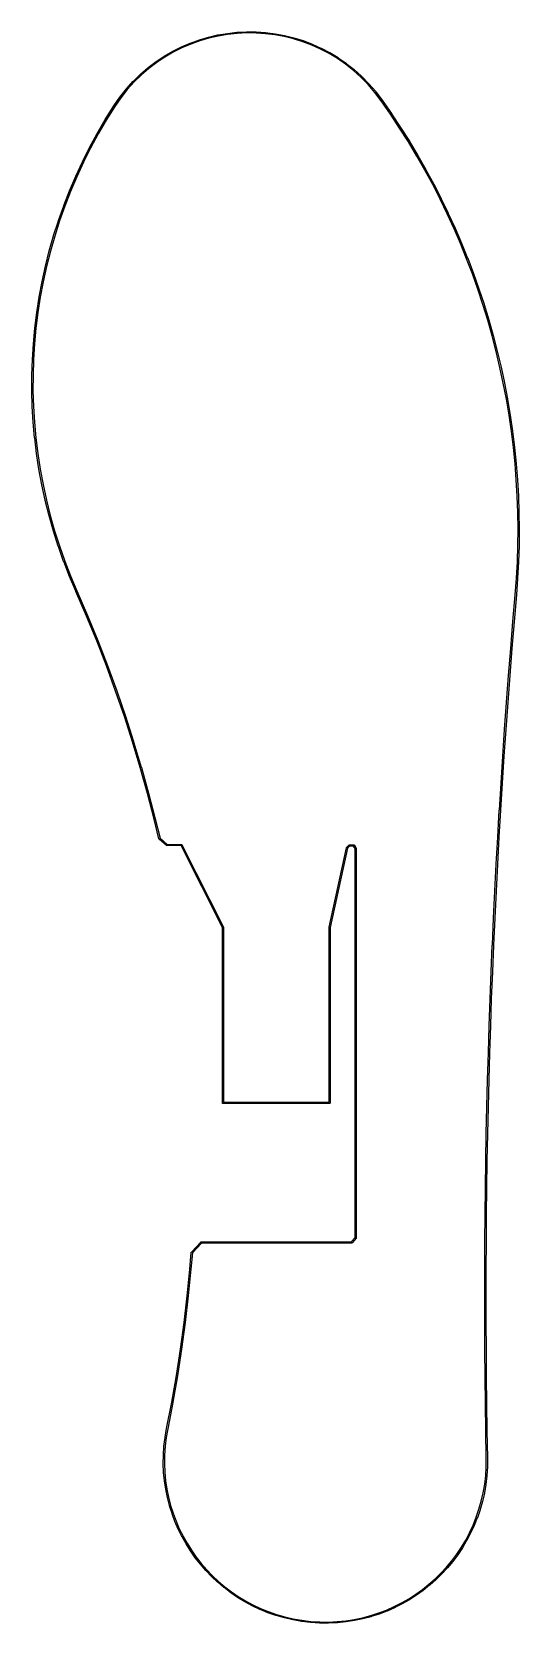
# Model space of a CAD drawing. Extents: x 47 to 131, y -314 to -38.
import ezdxf

# ---------------------------------------------------------------- set-up
doc = ezdxf.new("R2010")
doc.units = 0
doc.header["$MEASUREMENT"] = 0
doc.layers.add('BLACK', color=7, linetype='CONTINUOUS')

msp = doc.modelspace()

# ---------------------------------------------------------------- linework, layer by layer
at = {"layer": 'BLACK', "linetype": 'CONTINUOUS'}
for p, q in [((78.9883, -38.8132), (80.6083, -38.5405)), ((80.6083, -38.5405), (80.6111, -38.5397)), ((80.6111, -38.5397), (80.6169, -38.5391)), ((80.6169, -38.5391), (80.6227, -38.5381)), ((80.6227, -38.5381), (80.6256, -38.5381)), ((80.6256, -38.5381), (82.2571, -38.3605)), ((82.2816, -38.5591), (80.6444, -38.7373)), ((82.2571, -38.3605), (82.2599, -38.3599)), ((82.2599, -38.3599), (82.2658, -38.3596)), ((82.2658, -38.3596), (82.2716, -38.359)), ((82.2716, -38.359), (82.2745, -38.3592)), ((82.2745, -38.3592), (83.9127, -38.2768)), ((83.9257, -38.4764), (82.2816, -38.5591)), ((83.9127, -38.2768), (83.9156, -38.2763)), ((83.9156, -38.2763), (83.9214, -38.2763)), ((83.9214, -38.2763), (83.9273, -38.276)), ((85.5717, -38.4893), (83.9257, -38.4764)), ((83.9273, -38.276), (83.9302, -38.2764)), ((83.9302, -38.2764), (85.5704, -38.2893)), ((85.5704, -38.2893), (85.5733, -38.289)), ((87.2151, -38.598), (85.5717, -38.4893)), ((85.5733, -38.289), (85.5791, -38.2894)), ((85.5791, -38.2894), (85.585, -38.2894)), ((85.585, -38.2894), (85.5878, -38.2899)), ((85.5878, -38.2899), (87.2254, -38.3982)), ((88.8509, -38.8025), (87.2151, -38.598)), ((87.2254, -38.3982), (87.2283, -38.3981)), ((87.2283, -38.3981), (87.2341, -38.3988)), ((87.2341, -38.3988), (87.2399, -38.3992)), ((87.2399, -38.3992), (87.2428, -38.3999)), ((87.2428, -38.3999), (88.8729, -38.6037)), ((88.8729, -38.6037), (88.8758, -38.6037)), ((88.8758, -38.6037), (88.8815, -38.6048)), ((88.8815, -38.6048), (88.8873, -38.6055)), ((88.8873, -38.6055), (88.8901, -38.6064)), ((88.8901, -38.6064), (90.5081, -38.9058)), ((71.1427, -41.6268), (72.6345, -40.88)), ((72.7265, -41.0576), (71.2299, -41.8068)), ((72.6345, -40.88), (72.6371, -40.8783)), ((72.6371, -40.8783), (72.6424, -40.8761)), ((72.6424, -40.8761), (72.6475, -40.8735)), ((72.6475, -40.8735), (72.6504, -40.8727)), ((72.6504, -40.8727), (74.1773, -40.2205)), ((74.2584, -40.4033), (72.7265, -41.0576)), ((74.1773, -40.2205), (74.18, -40.219)), ((74.18, -40.219), (74.1854, -40.2171)), ((74.1854, -40.2171), (74.1907, -40.2148)), ((74.1907, -40.2148), (74.1936, -40.2141)), ((74.1936, -40.2141), (75.7509, -39.6567)), ((75.8209, -39.844), (74.2584, -40.4033)), ((75.7509, -39.6567), (75.7536, -39.6554)), ((75.7536, -39.6554), (75.7591, -39.6537)), ((75.7591, -39.6537), (75.7646, -39.6518)), ((75.7646, -39.6518), (75.7675, -39.6513)), ((75.7675, -39.6513), (77.3504, -39.1887)), ((77.4093, -39.3799), (75.8209, -39.844)), ((77.3504, -39.1887), (77.3532, -39.1875)), ((77.3532, -39.1875), (77.3588, -39.1862)), ((77.3588, -39.1862), (77.3644, -39.1846)), ((77.3644, -39.1846), (77.3673, -39.1843)), ((77.3673, -39.1843), (78.9712, -38.8166)), ((79.0187, -39.0109), (77.4093, -39.3799)), ((78.9712, -38.8166), (78.9739, -38.8156)), ((78.9739, -38.8156), (78.9797, -38.8146)), ((78.9797, -38.8146), (78.9853, -38.8133)), ((78.9853, -38.8133), (78.9883, -38.8132)), ((80.6444, -38.7373), (79.0187, -39.0109)), ((90.4745, -39.103), (88.8509, -38.8025)), ((92.0811, -39.4994), (90.4745, -39.103)), ((90.5081, -38.9058), (90.5111, -38.906)), ((90.5111, -38.906), (90.5167, -38.9074)), ((90.5167, -38.9074), (90.5224, -38.9084)), ((90.5224, -38.9084), (90.5252, -38.9095)), ((90.5252, -38.9095), (92.1263, -39.3046)), ((93.6659, -39.992), (92.0811, -39.4994)), ((92.1263, -39.3046), (92.1292, -39.305)), ((92.1292, -39.305), (92.1347, -39.3067)), ((92.1347, -39.3067), (92.1404, -39.3081)), ((92.1404, -39.3081), (92.1431, -39.3093)), ((92.1431, -39.3093), (93.7226, -39.8002)), ((95.2242, -40.5809), (93.6659, -39.992)), ((93.7226, -39.8002), (93.7256, -39.8008)), ((93.7256, -39.8008), (93.7309, -39.8028)), ((93.7309, -39.8028), (93.7364, -39.8045)), ((93.7364, -39.8045), (93.7391, -39.8059)), ((93.7391, -39.8059), (95.2923, -40.3928)), ((96.7512, -41.266), (95.2242, -40.5809)), ((95.2923, -40.3928), (95.2953, -40.3936)), ((95.2953, -40.3936), (95.3005, -40.3959)), ((95.3005, -40.3959), (95.3059, -40.3979)), ((95.3059, -40.3979), (95.3085, -40.3995)), ((95.3085, -40.3995), (96.8307, -41.0825)), ((98.2422, -42.0476), (96.7512, -41.266)), ((96.8307, -41.0825), (96.8336, -41.0834)), ((96.8336, -41.0834), (96.8386, -41.086)), ((96.8386, -41.086), (96.8438, -41.0884)), ((96.8438, -41.0884), (96.8463, -41.0901)), ((96.8463, -41.0901), (98.3328, -41.8692)), ((66.8805, -44.4621), (68.2387, -43.4318)), ((68.3616, -43.5896), (66.9994, -44.6229)), ((68.2387, -43.4318), (68.241, -43.4296)), ((68.241, -43.4296), (68.2456, -43.4265)), ((68.2456, -43.4265), (68.2501, -43.4231)), ((68.2501, -43.4231), (68.2529, -43.4217)), ((68.2529, -43.4217), (69.6604, -42.4857)), ((69.7733, -42.6509), (68.3616, -43.5896)), ((69.6604, -42.4857), (69.6628, -42.4838)), ((69.6628, -42.4838), (69.6677, -42.4809)), ((69.6677, -42.4809), (69.6724, -42.4778)), ((69.6724, -42.4778), (69.6753, -42.4765)), ((69.6753, -42.4765), (71.1273, -41.6351)), ((71.2299, -41.8068), (69.7733, -42.6509)), ((71.1273, -41.6351), (71.1298, -41.6333)), ((71.1298, -41.6333), (71.1349, -41.6307)), ((71.1349, -41.6307), (71.1398, -41.6279)), ((71.1398, -41.6279), (71.1427, -41.6268)), ((99.6924, -42.9256), (98.2422, -42.0476)), ((98.3328, -41.8692), (98.3356, -41.8703)), ((98.3356, -41.8703), (98.3405, -41.8733)), ((98.3405, -41.8733), (98.3455, -41.8759)), ((98.3455, -41.8759), (98.348, -41.8778)), ((98.348, -41.8778), (99.7939, -42.7533)), ((101.097, -43.9004), (99.6924, -42.9256)), ((99.7939, -42.7533), (99.7967, -42.7546)), ((99.7967, -42.7546), (99.8013, -42.7578)), ((99.8013, -42.7578), (99.8061, -42.7607)), ((99.8061, -42.7607), (99.8085, -42.7627)), ((99.8085, -42.7627), (101.209, -43.7346)), ((102.452, -44.9718), (101.097, -43.9004)), ((101.209, -43.7346), (101.212, -43.7361)), ((101.212, -43.7361), (101.216, -43.7396)), ((101.216, -43.7396), (101.221, -43.7428)), ((101.221, -43.7428), (101.223, -43.745)), ((101.223, -43.745), (102.574, -44.8134)), ((63.1105, -48.1542), (64.2924, -46.8411)), ((64.2924, -46.8411), (64.2942, -46.8385)), ((64.2942, -46.8385), (64.2982, -46.8346)), ((64.2982, -46.8346), (64.3019, -46.8305)), ((64.3019, -46.8305), (64.3044, -46.8285)), ((64.3044, -46.8285), (65.5499, -45.6096)), ((65.6915, -45.7508), (64.4426, -46.9731)), ((65.5499, -45.6096), (65.5519, -45.6071)), ((65.5519, -45.6071), (65.5561, -45.6035)), ((65.5561, -45.6035), (65.5601, -45.5996)), ((65.5601, -45.5996), (65.5627, -45.5978)), ((65.5627, -45.5978), (66.8669, -44.4731)), ((66.9994, -44.6229), (65.6915, -45.7508)), ((66.8669, -44.4731), (66.869, -44.4708)), ((66.869, -44.4708), (66.8735, -44.4674)), ((66.8735, -44.4674), (66.8778, -44.4637)), ((66.8778, -44.4637), (66.8805, -44.4621)), ((103.751, -46.1401), (102.452, -44.9718)), ((102.574, -44.8134), (102.577, -44.8151)), ((102.577, -44.8151), (102.581, -44.8189)), ((102.581, -44.8189), (102.585, -44.8223)), ((102.585, -44.8223), (102.587, -44.8247)), ((102.587, -44.8247), (103.883, -45.9898)), ((104.991, -47.4054), (103.751, -46.1401)), ((103.883, -45.9898), (103.886, -45.9916)), ((103.886, -45.9916), (103.89, -45.9956)), ((103.89, -45.9956), (103.894, -45.9993)), ((103.894, -45.9993), (103.896, -46.0018)), ((103.896, -46.0018), (105.132, -47.2637)), ((60.9351, -51.0894), (61.9752, -49.5888)), ((61.9752, -49.5888), (61.9767, -49.586)), ((61.9767, -49.586), (61.9802, -49.5816)), ((61.9802, -49.5816), (61.9833, -49.577)), ((61.9833, -49.577), (61.9856, -49.5748)), ((61.9856, -49.5748), (63.0992, -48.1675)), ((63.2575, -48.2898), (62.1409, -49.7008)), ((63.0992, -48.1675), (63.1009, -48.1649)), ((63.1009, -48.1649), (63.1046, -48.1607)), ((63.1046, -48.1607), (63.1081, -48.1563)), ((63.1081, -48.1563), (63.1105, -48.1542)), ((64.4426, -46.9731), (63.2575, -48.2898)), ((106.166, -48.7678), (104.991, -47.4054)), ((105.132, -47.2637), (105.135, -47.2657)), ((105.135, -47.2657), (105.138, -47.2699)), ((105.138, -47.2699), (105.142, -47.2739)), ((105.142, -47.2739), (105.144, -47.2766)), ((105.144, -47.2766), (106.316, -48.6353)), ((107.273, -50.2283), (106.166, -48.7678)), ((106.316, -48.6353), (106.319, -48.6375)), ((106.319, -48.6375), (106.322, -48.6419)), ((106.322, -48.6419), (106.326, -48.6462)), ((106.326, -48.6462), (106.327, -48.6489)), ((106.327, -48.6489), (107.43, -50.1039)), ((59.4488, -53.4652), (60.9255, -51.104)), ((61.0972, -51.2066), (59.6154, -53.5759)), ((60.9255, -51.104), (60.9264, -51.1018)), ((60.9264, -51.1018), (60.9301, -51.0966)), ((60.9301, -51.0966), (60.9335, -51.0912)), ((60.9335, -51.0912), (60.9351, -51.0894)), ((62.1409, -49.7008), (61.0972, -51.2066)), ((108.9, -52.576), (107.273, -50.2283)), ((107.43, -50.1039), (107.431, -50.1054)), ((107.431, -50.1054), (107.435, -50.1108)), ((107.435, -50.1108), (107.439, -50.1161)), ((107.439, -50.1161), (107.44, -50.118)), ((107.44, -50.118), (109.06, -52.4567)), ((58.0441, -55.8766), (59.4398, -53.4801)), ((59.6154, -53.5759), (58.2141, -55.9821)), ((59.4398, -53.4801), (59.4404, -53.4787)), ((59.4404, -53.4787), (59.4442, -53.4726)), ((59.4442, -53.4726), (59.4478, -53.4664)), ((59.4478, -53.4664), (59.4488, -53.4652)), ((110.471, -54.9555), (108.9, -52.576)), ((109.06, -52.4567), (109.061, -52.4575)), ((109.061, -52.4575), (109.065, -52.4639)), ((109.065, -52.4639), (109.07, -52.4702)), ((109.07, -52.4702), (109.07, -52.4712)), ((109.07, -52.4712), (110.635, -54.8398)), ((111.987, -57.3651), (110.471, -54.9555)), ((110.635, -54.8398), (110.635, -54.8407)), ((110.635, -54.8407), (110.639, -54.8471)), ((110.639, -54.8471), (110.644, -54.8535)), ((110.644, -54.8535), (110.644, -54.8545)), ((110.644, -54.8545), (112.153, -57.253)), ((56.7205, -58.3223), (58.0355, -55.8918)), ((58.2141, -55.9821), (56.8938, -58.4224)), ((58.0355, -55.8918), (58.0361, -55.8904)), ((58.0361, -55.8904), (58.0397, -55.8842)), ((58.0397, -55.8842), (58.0431, -55.8778)), ((58.0431, -55.8778), (58.0441, -55.8766)), ((113.447, -59.8037), (111.987, -57.3651)), ((112.153, -57.253), (112.154, -57.2539)), ((112.154, -57.2539), (112.158, -57.2604)), ((112.158, -57.2604), (112.162, -57.2669)), ((112.162, -57.2669), (112.162, -57.2679)), ((112.162, -57.2679), (113.616, -59.6953)), ((55.4782, -60.8002), (56.7124, -58.3378)), ((56.8938, -58.4224), (55.6545, -60.8949)), ((56.7124, -58.3378), (56.7129, -58.3363)), ((56.7129, -58.3363), (56.7163, -58.33)), ((56.7163, -58.33), (56.7196, -58.3236)), ((56.7196, -58.3236), (56.7205, -58.3223)), ((114.851, -62.2704), (113.447, -59.8037)), ((113.616, -59.6953), (113.616, -59.6962)), ((113.616, -59.6962), (113.62, -59.7028)), ((113.62, -59.7028), (113.624, -59.7094)), ((113.624, -59.7094), (113.624, -59.7104)), ((113.624, -59.7104), (115.022, -62.1657)), ((53.2382, -65.8451), (54.3103, -63.3245)), ((54.4966, -63.3976), (53.42, -65.9285)), ((54.3103, -63.3245), (54.3107, -63.323)), ((54.3107, -63.323), (54.3137, -63.3165)), ((54.3137, -63.3165), (54.3165, -63.3098)), ((54.3165, -63.3098), (54.3174, -63.3085)), ((54.3174, -63.3085), (55.4706, -60.816)), ((55.6545, -60.8949), (54.4966, -63.3976)), ((55.4706, -60.816), (55.4711, -60.8145)), ((55.4711, -60.8145), (55.4743, -60.8081)), ((55.4743, -60.8081), (55.4773, -60.8015)), ((55.4773, -60.8015), (55.4782, -60.8002)), ((116.198, -64.764), (114.851, -62.2704)), ((115.022, -62.1657), (115.022, -62.1666)), ((115.022, -62.1666), (115.026, -62.1733)), ((115.026, -62.1733), (115.03, -62.1799)), ((115.03, -62.1799), (115.03, -62.181)), ((115.03, -62.181), (116.371, -64.6632)), ((52.2407, -68.408), (53.2316, -65.8612)), ((53.42, -65.9285), (52.4251, -68.4857)), ((53.2316, -65.8612), (53.232, -65.8597)), ((53.232, -65.8597), (53.2348, -65.8531)), ((53.2348, -65.8531), (53.2374, -65.8464)), ((53.2374, -65.8464), (53.2382, -65.8451)), ((117.489, -67.2837), (116.198, -64.764)), ((116.371, -64.6632), (116.372, -64.664)), ((116.372, -64.664), (116.375, -64.6708)), ((116.375, -64.6708), (116.379, -64.6776)), ((116.379, -64.6776), (116.379, -64.6786)), ((116.379, -64.6786), (117.664, -67.1867)), ((51.3252, -70.9952), (52.2347, -68.4244)), ((52.4251, -68.4857), (51.5119, -71.0672)), ((52.2347, -68.4244), (52.235, -68.4228)), ((52.235, -68.4228), (52.2376, -68.4161)), ((52.2376, -68.4161), (52.24, -68.4093)), ((52.24, -68.4093), (52.2407, -68.408)), ((118.722, -69.8286), (117.489, -67.2837)), ((117.664, -67.1867), (117.664, -67.1876)), ((117.664, -67.1876), (117.668, -67.1945)), ((117.668, -67.1945), (117.671, -67.2013)), ((117.671, -67.2013), (117.672, -67.2024)), ((117.672, -67.2024), (118.899, -69.7354)), ((50.4918, -73.6049), (51.3197, -71.0118)), ((51.5119, -71.0672), (50.6806, -73.6711)), ((51.3197, -71.0118), (51.3199, -71.0103)), ((51.3199, -71.0103), (51.3223, -71.0035)), ((51.3223, -71.0035), (51.3245, -70.9966)), ((51.3245, -70.9966), (51.3252, -70.9952)), ((119.898, -72.3974), (118.722, -69.8286)), ((118.899, -69.7354), (118.9, -69.7363)), ((118.9, -69.7363), (118.903, -69.7432)), ((118.903, -69.7432), (118.906, -69.7501)), ((118.906, -69.7501), (118.907, -69.7512)), ((118.907, -69.7512), (120.077, -72.3082)), ((49.7406, -76.2349), (50.4867, -73.6216)), ((50.6806, -73.6711), (49.9313, -76.2952)), ((50.4867, -73.6216), (50.4869, -73.62)), ((50.4869, -73.62), (50.4891, -73.6132)), ((50.4891, -73.6132), (50.4911, -73.6063)), ((50.4911, -73.6063), (50.4918, -73.6049)), ((121.017, -74.9894), (119.898, -72.3974)), ((120.077, -72.3082), (120.078, -72.3091)), ((120.078, -72.3091), (120.081, -72.3161)), ((120.081, -72.3161), (120.084, -72.3231)), ((120.084, -72.3231), (120.085, -72.3242)), ((120.085, -72.3242), (121.198, -74.9041)), ((49.0718, -78.8833), (49.736, -76.2518)), ((49.9313, -76.2952), (49.2643, -78.9378)), ((49.736, -76.2518), (49.7362, -76.2502)), ((49.7362, -76.2502), (49.7382, -76.2433)), ((49.7382, -76.2433), (49.7399, -76.2363)), ((49.7399, -76.2363), (49.7406, -76.2349)), ((122.077, -77.6034), (121.017, -74.9894)), ((121.198, -74.9041), (121.198, -74.905)), ((121.198, -74.905), (121.201, -74.9121)), ((121.201, -74.9121), (121.204, -74.9192)), ((121.204, -74.9192), (121.205, -74.9202)), ((121.205, -74.9202), (122.26, -77.5221)), ((48.4855, -81.5482), (49.0677, -78.9003)), ((49.2643, -78.9378), (48.6796, -81.5967)), ((49.0677, -78.9003), (49.0678, -78.8988)), ((49.0678, -78.8988), (49.0696, -78.8918)), ((49.0696, -78.8918), (49.0712, -78.8848)), ((49.0712, -78.8848), (49.0718, -78.8833)), ((123.08, -80.2386), (122.077, -77.6034)), ((122.26, -77.5221), (122.261, -77.5231)), ((122.261, -77.5231), (122.264, -77.5302)), ((122.264, -77.5302), (122.266, -77.5373)), ((122.266, -77.5373), (122.267, -77.5384)), ((122.267, -77.5384), (123.265, -80.1613)), ((47.9819, -84.2275), (48.482, -81.5653)), ((48.6796, -81.5967), (48.1774, -84.27)), ((48.482, -81.5653), (48.4821, -81.5638)), ((48.4821, -81.5638), (48.4836, -81.5568)), ((48.4836, -81.5568), (48.4849, -81.5497)), ((48.4849, -81.5497), (48.4855, -81.5482)), ((124.024, -82.8939), (123.08, -80.2386)), ((123.265, -80.1613), (123.265, -80.1623)), ((123.265, -80.1623), (123.268, -80.1695)), ((123.268, -80.1695), (123.27, -80.1766)), ((123.27, -80.1766), (123.271, -80.1777)), ((123.271, -80.1777), (124.21, -82.8206)), ((47.5612, -86.9193), (47.9789, -84.2447)), ((48.1774, -84.27), (47.7579, -86.9558)), ((47.9789, -84.2447), (47.979, -84.2432)), ((47.979, -84.2432), (47.9803, -84.2361)), ((47.9803, -84.2361), (47.9814, -84.229)), ((47.9814, -84.229), (47.9819, -84.2275)), ((124.91, -85.5682), (124.024, -82.8939)), ((124.21, -82.8206), (124.211, -82.8216)), ((124.211, -82.8216), (124.213, -82.8288)), ((124.213, -82.8288), (124.216, -82.8361)), ((124.216, -82.8361), (124.216, -82.8372)), ((124.216, -82.8372), (125.097, -85.4991)), ((125.097, -85.4991), (125.098, -85.5001)), ((125.098, -85.5001), (125.1, -85.5074)), ((125.1, -85.5074), (125.102, -85.5147)), ((47.2235, -89.6216), (47.5587, -86.9366)), ((47.7579, -86.9558), (47.4212, -89.652)), ((47.5587, -86.9351), (47.5598, -86.928)), ((47.5587, -86.9366), (47.5587, -86.9351)), ((47.5598, -86.928), (47.5607, -86.9208)), ((47.5607, -86.9208), (47.5612, -86.9193)), ((125.736, -88.2607), (124.91, -85.5682)), ((125.102, -85.5147), (125.103, -85.5157)), ((125.103, -85.5157), (125.925, -88.1957)), ((126.503, -90.9704), (125.736, -88.2607)), ((125.925, -88.1957), (125.926, -88.1967)), ((125.926, -88.1967), (125.928, -88.204)), ((125.928, -88.204), (125.93, -88.2114)), ((125.93, -88.2114), (125.93, -88.2125)), ((125.93, -88.2125), (126.694, -90.9095)), ((46.9689, -92.3324), (47.2216, -89.639)), ((47.4212, -89.652), (47.1675, -92.3568)), ((47.2215, -89.6374), (47.2224, -89.6303)), ((47.2216, -89.639), (47.2215, -89.6374)), ((47.2224, -89.6303), (47.2231, -89.6231)), ((47.2231, -89.6231), (47.2235, -89.6216)), ((127.211, -93.6961), (126.503, -90.9704)), ((126.694, -90.9095), (126.694, -90.9105)), ((126.694, -90.9105), (126.696, -90.9179)), ((126.696, -90.9179), (126.698, -90.9253)), ((126.698, -90.9253), (126.699, -90.9264)), ((126.699, -90.9264), (127.403, -93.6395)), ((46.7977, -95.0498), (46.9676, -92.3498)), ((46.9674, -92.3483), (46.9681, -92.3412)), ((46.9676, -92.3498), (46.9674, -92.3483)), ((46.9681, -92.3412), (46.9686, -92.3339)), ((46.9686, -92.3339), (46.9689, -92.3324)), ((47.1675, -92.3568), (46.9969, -95.068)), ((127.859, -96.437), (127.211, -93.6961)), ((127.403, -93.6395), (127.404, -93.6405)), ((127.404, -93.6405), (127.405, -93.6479)), ((127.405, -93.6479), (127.407, -93.6553)), ((127.407, -93.6553), (127.407, -93.6564)), ((127.407, -93.6564), (128.052, -96.3846)), ((46.71, -97.7717), (46.7969, -95.0672)), ((46.7967, -95.0657), (46.7971, -95.0585)), ((46.7969, -95.0672), (46.7967, -95.0657)), ((46.7971, -95.0585), (46.7974, -95.0513)), ((46.7974, -95.0513), (46.7977, -95.0498)), ((46.9969, -95.068), (46.9097, -97.7837)), ((128.447, -99.1921), (127.859, -96.437)), ((128.052, -96.3846), (128.053, -96.3856)), ((128.053, -96.3856), (128.054, -96.3931)), ((128.054, -96.3931), (128.056, -96.4005)), ((128.056, -96.4005), (128.056, -96.4016)), ((128.056, -96.4016), (128.642, -99.1439)), ((46.7059, -100.496), (46.7097, -97.7891)), ((46.7094, -97.7876), (46.7097, -97.7804)), ((46.7097, -97.7891), (46.7094, -97.7876)), ((46.7097, -97.7732), (46.71, -97.7717)), ((46.7097, -97.7804), (46.7097, -97.7732)), ((46.9097, -97.7837), (46.9059, -100.502)), ((128.975, -101.96), (128.447, -99.1921)), ((128.642, -99.1439), (128.642, -99.1449)), ((128.642, -99.1449), (128.643, -99.1524)), ((128.643, -99.1524), (128.645, -99.1599)), ((128.645, -99.1599), (128.645, -99.161)), ((128.645, -99.161), (129.17, -101.916)), ((46.7057, -100.498), (46.7059, -100.496)), ((46.7059, -100.505), (46.7057, -100.498)), ((46.7059, -100.512), (46.7059, -100.505)), ((46.7061, -100.514), (46.7059, -100.512)), ((46.7856, -103.221), (46.7061, -100.514)), ((46.9059, -100.502), (46.9856, -103.221)), ((129.442, -104.741), (128.975, -101.96)), ((129.17, -101.916), (129.171, -101.917)), ((129.171, -101.917), (129.172, -101.925)), ((129.172, -101.925), (129.173, -101.933)), ((129.173, -101.933), (129.173, -101.934)), ((129.173, -101.934), (129.638, -104.701)), ((46.7854, -103.223), (46.7856, -103.221)), ((46.7858, -103.23), (46.7854, -103.223)), ((46.786, -103.237), (46.7858, -103.23)), ((46.7863, -103.239), (46.786, -103.237)), ((46.9492, -105.945), (46.7863, -103.239)), ((46.9856, -103.221), (47.1491, -105.939)), ((129.849, -107.532), (129.442, -104.741)), ((129.638, -104.701), (129.639, -104.702)), ((129.639, -104.702), (129.64, -104.71)), ((129.64, -104.71), (129.641, -104.717)), ((129.641, -104.717), (129.641, -104.718)), ((129.641, -104.718), (130.046, -107.497)), ((46.949, -105.946), (46.9492, -105.945)), ((46.9497, -105.954), (46.949, -105.946)), ((46.9501, -105.961), (46.9497, -105.954)), ((46.9505, -105.962), (46.9501, -105.961)), ((47.1969, -108.665), (46.9505, -105.962)), ((47.1491, -105.939), (47.3966, -108.653)), ((130.194, -110.334), (129.849, -107.532)), ((130.046, -107.497), (130.046, -107.498)), ((130.046, -107.498), (130.047, -107.506)), ((130.047, -107.506), (130.048, -107.513)), ((130.048, -107.513), (130.048, -107.514)), ((130.048, -107.514), (130.392, -110.303)), ((47.1968, -108.667), (47.1969, -108.665)), ((47.1977, -108.674), (47.1968, -108.667)), ((47.1983, -108.681), (47.1977, -108.674)), ((47.1987, -108.683), (47.1983, -108.681)), ((47.5288, -111.38), (47.1987, -108.683)), ((47.3966, -108.653), (47.728, -111.362)), ((130.478, -113.145), (130.194, -110.334)), ((130.392, -110.303), (130.392, -110.304)), ((130.392, -110.304), (130.393, -110.312)), ((130.393, -110.312), (130.394, -110.319)), ((130.394, -110.319), (130.394, -110.321)), ((130.394, -110.321), (130.676, -113.119)), ((47.5288, -111.382), (47.5288, -111.38)), ((47.5299, -111.389), (47.5288, -111.382)), ((47.5308, -111.396), (47.5299, -111.389)), ((47.5312, -111.398), (47.5308, -111.396)), ((47.9452, -114.088), (47.5312, -111.398)), ((47.728, -111.362), (48.1437, -114.063)), ((47.9452, -114.089), (47.9452, -114.088)), ((47.9465, -114.096), (47.9452, -114.089)), ((47.9476, -114.104), (47.9465, -114.096)), ((47.9481, -114.105), (47.9476, -114.104)), ((48.4461, -116.786), (47.9481, -114.105)), ((48.1437, -114.063), (48.6438, -116.755)), ((130.7, -115.964), (130.478, -113.145)), ((130.676, -113.119), (130.677, -113.12)), ((130.677, -113.12), (130.677, -113.127)), ((130.677, -113.127), (130.678, -113.135)), ((130.678, -113.135), (130.678, -113.136)), ((130.678, -113.136), (130.899, -115.942)), ((48.4462, -116.788), (48.4461, -116.786)), ((48.4477, -116.795), (48.4462, -116.788)), ((48.449, -116.802), (48.4477, -116.795)), ((48.4496, -116.803), (48.449, -116.802)), ((49.0318, -119.473), (48.4496, -116.803)), ((48.6438, -116.755), (49.2284, -119.436)), ((130.861, -118.791), (130.7, -115.964)), ((130.899, -115.942), (130.899, -115.943)), ((130.899, -115.943), (130.9, -115.951)), ((130.9, -115.951), (130.901, -115.958)), ((130.901, -115.958), (130.9, -115.96)), ((130.9, -115.96), (131.06, -118.773)), ((49.0319, -119.475), (49.0318, -119.473)), ((49.0336, -119.482), (49.0319, -119.475)), ((49.0352, -119.489), (49.0336, -119.482)), ((49.0358, -119.49), (49.0352, -119.489)), ((49.7023, -122.147), (49.0358, -119.49)), ((49.2284, -119.436), (49.8977, -122.104)), ((130.959, -121.623), (130.861, -118.791)), ((131.06, -118.773), (131.06, -118.774)), ((131.06, -118.774), (131.061, -118.782)), ((131.061, -118.782), (131.061, -118.789)), ((131.061, -118.789), (131.061, -118.79)), ((131.061, -118.79), (131.159, -121.61)), ((49.7025, -122.149), (49.7023, -122.147)), ((49.7044, -122.156), (49.7025, -122.149)), ((49.7062, -122.163), (49.7044, -122.156)), ((49.7068, -122.164), (49.7062, -122.163)), ((50.4578, -124.806), (49.7068, -122.164)), ((49.8977, -122.104), (50.6518, -124.756)), ((130.995, -124.461), (130.959, -121.623)), ((131.159, -121.61), (131.159, -121.611)), ((131.159, -121.611), (131.159, -121.619)), ((131.159, -121.619), (131.159, -121.626)), ((131.159, -121.626), (131.159, -121.627)), ((131.159, -121.627), (131.195, -124.452)), ((50.4581, -124.807), (50.4578, -124.806)), ((50.4602, -124.814), (50.4581, -124.807)), ((50.4622, -124.821), (50.4602, -124.814)), ((50.4629, -124.822), (50.4622, -124.821)), ((51.2986, -127.447), (50.4629, -124.822)), ((50.6518, -124.756), (51.4909, -127.392)), ((130.968, -127.303), (130.995, -124.461)), ((131.195, -124.47), (131.168, -127.299)), ((131.195, -124.452), (131.195, -124.453)), ((131.195, -124.453), (131.195, -124.461)), ((131.195, -124.461), (131.195, -124.469)), ((131.195, -124.469), (131.195, -124.47)), ((51.2988, -127.449), (51.2986, -127.447)), ((51.3012, -127.455), (51.2988, -127.449)), ((51.3034, -127.462), (51.3012, -127.455)), ((51.3041, -127.464), (51.3034, -127.462)), ((52.2247, -130.069), (51.3041, -127.464)), ((51.4909, -127.392), (52.4151, -130.008)), ((130.878, -130.149), (130.968, -127.303)), ((131.168, -127.316), (131.078, -130.149)), ((131.168, -127.299), (131.168, -127.3)), ((131.168, -127.3), (131.168, -127.308)), ((131.168, -127.308), (131.168, -127.315)), ((131.168, -127.315), (131.168, -127.316)), ((52.225, -130.071), (52.2247, -130.069)), ((52.2276, -130.077), (52.225, -130.071)), ((52.23, -130.084), (52.2276, -130.077)), ((52.2307, -130.086), (52.23, -130.084)), ((53.2362, -132.67), (52.2307, -130.086)), ((52.4151, -130.008), (53.4246, -132.603)), ((130.725, -132.996), (130.878, -130.149)), ((131.078, -130.166), (130.925, -133.001)), ((131.078, -130.149), (131.078, -130.15)), ((131.078, -130.15), (131.078, -130.157)), ((131.078, -130.157), (131.078, -130.165)), ((131.078, -130.165), (131.078, -130.166)), ((53.2366, -132.672), (53.2362, -132.67)), ((53.2394, -132.678), (53.2366, -132.672)), ((53.242, -132.685), (53.2394, -132.678)), ((53.2428, -132.686), (53.242, -132.685)), ((54.3329, -135.247), (53.2428, -132.686)), ((53.4246, -132.603), (54.5202, -135.176)), ((130.509, -135.846), (130.725, -132.996)), ((130.924, -133.018), (130.709, -135.853)), ((130.925, -133.009), (130.924, -133.017)), ((130.924, -133.017), (130.924, -133.018)), ((130.925, -133.001), (130.925, -133.002)), ((130.925, -133.002), (130.925, -133.009)), ((54.333, -135.247), (54.3329, -135.247)), ((54.3363, -135.255), (54.333, -135.247)), ((54.3397, -135.263), (54.3363, -135.255)), ((54.3398, -135.263), (54.3397, -135.263)), ((56.1919, -139.542), (54.3398, -135.263)), ((54.5202, -135.176), (56.3727, -139.456)), ((130.11, -140.501), (130.509, -135.846)), ((130.707, -135.871), (130.309, -140.527)), ((130.708, -135.862), (130.707, -135.87)), ((130.707, -135.87), (130.707, -135.871)), ((130.709, -135.854), (130.708, -135.862)), ((130.709, -135.853), (130.709, -135.854)), ((57.9604, -143.856), (56.1919, -139.542)), ((56.3727, -139.456), (56.3732, -139.457)), ((56.3732, -139.457), (56.3762, -139.464)), ((56.3762, -139.464), (56.3793, -139.471)), ((56.3793, -139.471), (56.3795, -139.472)), ((56.3795, -139.472), (58.1428, -143.774)), ((129.727, -145.167), (130.109, -140.519)), ((130.309, -140.527), (129.926, -145.192)), ((130.109, -140.518), (130.11, -140.51)), ((130.109, -140.519), (130.109, -140.518)), ((130.11, -140.51), (130.11, -140.501)), ((130.11, -140.501), (130.11, -140.501)), ((59.6422, -148.199), (57.9604, -143.856)), ((58.1428, -143.774), (58.1433, -143.775)), ((58.1433, -143.775), (58.1461, -143.782)), ((58.1461, -143.782), (58.1491, -143.789)), ((58.1491, -143.789), (58.1493, -143.79)), ((58.1493, -143.79), (59.8262, -148.12)), ((129.36, -149.834), (129.726, -145.184)), ((129.926, -145.192), (129.558, -149.858)), ((129.726, -145.176), (129.727, -145.167)), ((129.726, -145.184), (129.726, -145.176)), ((129.726, -145.184), (129.726, -145.184)), ((129.727, -145.167), (129.727, -145.167)), ((61.2371, -152.567), (59.6422, -148.199)), ((59.8262, -148.12), (59.8267, -148.121)), ((59.8267, -148.121), (59.8293, -148.128)), ((59.8293, -148.128), (59.8321, -148.135)), ((59.8321, -148.135), (59.8323, -148.136)), ((59.8323, -148.136), (61.4226, -152.492)), ((129.008, -154.502), (129.358, -149.851)), ((129.558, -149.858), (129.206, -154.525)), ((129.358, -149.851), (129.359, -149.843)), ((129.358, -149.851), (129.358, -149.851)), ((129.359, -149.843), (129.36, -149.834)), ((129.36, -149.834), (129.36, -149.834)), ((62.7451, -156.962), (61.2371, -152.567)), ((61.4226, -152.492), (61.4231, -152.493)), ((61.4231, -152.493), (61.4256, -152.501)), ((61.4256, -152.501), (61.4283, -152.508)), ((61.4283, -152.508), (61.4285, -152.509)), ((61.4285, -152.509), (62.9321, -156.89)), ((64.166, -161.38), (62.7451, -156.962)), ((62.9321, -156.89), (62.9325, -156.891)), ((62.9325, -156.891), (62.9349, -156.898)), ((62.9349, -156.898), (62.9374, -156.906)), ((62.9374, -156.906), (62.9376, -156.907)), ((62.9376, -156.907), (64.3543, -161.312)), ((128.671, -159.17), (129.006, -154.519)), ((129.206, -154.525), (128.87, -159.193)), ((129.006, -154.519), (129.007, -154.51)), ((129.006, -154.519), (129.006, -154.519)), ((129.007, -154.51), (129.007, -154.502)), ((129.007, -154.502), (129.008, -154.502)), ((128.35, -163.84), (128.67, -159.188)), ((128.87, -159.193), (128.549, -163.862)), ((128.67, -159.18), (128.671, -159.171)), ((128.67, -159.188), (128.67, -159.18)), ((128.67, -159.188), (128.67, -159.188)), ((128.671, -159.171), (128.671, -159.17)), ((65.4997, -165.82), (64.166, -161.38)), ((64.3543, -161.312), (64.3547, -161.313)), ((64.3547, -161.313), (64.357, -161.32)), ((64.357, -161.32), (64.3594, -161.328)), ((64.3594, -161.328), (64.3595, -161.329)), ((64.3595, -161.329), (65.6892, -165.756)), ((128.045, -168.511), (128.349, -163.858)), ((128.549, -163.862), (128.244, -168.532)), ((128.349, -163.858), (128.35, -163.849)), ((128.349, -163.858), (128.349, -163.858)), ((128.35, -163.849), (128.35, -163.84)), ((128.35, -163.84), (128.35, -163.84)), ((66.7459, -170.282), (65.4997, -165.82)), ((65.6892, -165.756), (65.6897, -165.757)), ((65.6897, -165.757), (65.6917, -165.765)), ((65.6917, -165.765), (65.694, -165.772)), ((65.694, -165.772), (65.6941, -165.773)), ((65.6941, -165.773), (66.9367, -170.222)), ((67.9048, -174.765), (66.7459, -170.282)), ((66.9367, -170.222), (66.9371, -170.223)), ((66.9371, -170.223), (66.939, -170.23)), ((66.939, -170.23), (66.9411, -170.238)), ((66.9411, -170.238), (66.9412, -170.239)), ((66.9412, -170.239), (68.0965, -174.707)), ((127.755, -173.183), (128.044, -168.528)), ((128.244, -168.532), (127.955, -173.203)), ((128.044, -168.52), (128.045, -168.511)), ((128.044, -168.528), (128.044, -168.52)), ((128.044, -168.528), (128.044, -168.528)), ((128.045, -168.511), (128.045, -168.511)), ((127.482, -177.855), (127.754, -173.2)), ((127.955, -173.203), (127.681, -177.875)), ((127.754, -173.2), (127.755, -173.191)), ((127.754, -173.2), (127.754, -173.2)), ((127.755, -173.191), (127.755, -173.183)), ((127.755, -173.183), (127.755, -173.183)), ((68.74, -178.142), (67.9048, -174.765)), ((68.0965, -174.707), (68.0967, -174.708)), ((68.0967, -174.708), (68.0986, -174.716)), ((68.0986, -174.716), (68.1007, -174.723)), ((68.1007, -174.723), (68.1007, -174.724)), ((68.1007, -174.724), (68.9293, -178.075)), ((68.7399, -178.147), (68.74, -178.142)), ((68.7442, -178.159), (68.7399, -178.147)), ((68.745, -178.162), (68.7442, -178.159)), ((68.7471, -178.167), (68.745, -178.162)), ((68.7519, -178.18), (68.7471, -178.167)), ((68.7542, -178.183), (68.7519, -178.18)), ((68.7557, -178.187), (68.7542, -178.183)), ((68.7654, -178.197), (68.7557, -178.187)), ((68.7687, -178.201), (68.7654, -178.197)), ((68.7715, -178.203), (68.7687, -178.201)), ((68.7802, -178.212), (68.7715, -178.203)), ((68.7849, -178.214), (68.7802, -178.212)), ((70.0689, -179.301), (68.7849, -178.214)), ((68.9293, -178.075), (70.1766, -179.13)), ((70.0747, -179.308), (70.0689, -179.301)), ((70.1766, -179.13), (72.6341, -179.13)), ((72.6341, -179.13), (72.6458, -179.129)), ((72.6458, -179.129), (72.6602, -179.132)), ((72.6602, -179.132), (72.6747, -179.135)), ((72.6747, -179.135), (72.6773, -179.136)), ((72.6773, -179.136), (72.6801, -179.137)), ((72.6801, -179.137), (72.6925, -179.145)), ((72.6925, -179.145), (72.7053, -179.152)), ((72.7053, -179.152), (72.7072, -179.154)), ((72.7072, -179.154), (72.7096, -179.156)), ((72.7096, -179.156), (72.7184, -179.168)), ((72.7184, -179.168), (72.7279, -179.179)), ((72.7279, -179.179), (72.732, -179.19)), ((72.732, -179.19), (79.928, -193.482)), ((101.28, -179.649), (101.666, -179.262)), ((101.666, -179.262), (101.675, -179.252)), ((101.675, -179.252), (101.686, -179.246)), ((101.686, -179.246), (101.697, -179.238)), ((101.697, -179.238), (101.701, -179.237)), ((101.701, -179.237), (101.705, -179.235)), ((101.705, -179.235), (101.718, -179.232)), ((101.718, -179.232), (101.731, -179.229)), ((101.731, -179.229), (101.744, -179.23)), ((101.744, -179.23), (102.53, -179.23)), ((102.53, -179.23), (102.538, -179.228)), ((102.538, -179.228), (102.548, -179.23)), ((102.548, -179.23), (102.549, -179.23)), ((102.549, -179.23), (102.557, -179.231)), ((102.557, -179.231), (102.573, -179.234)), ((102.573, -179.234), (102.574, -179.234)), ((102.574, -179.234), (102.575, -179.235)), ((102.575, -179.235), (102.589, -179.243)), ((102.589, -179.243), (102.604, -179.251)), ((102.604, -179.251), (102.605, -179.252)), ((102.605, -179.252), (102.605, -179.252)), ((102.605, -179.252), (102.616, -179.265)), ((102.616, -179.265), (102.621, -179.271)), ((102.621, -179.271), (102.622, -179.272)), ((102.622, -179.272), (102.628, -179.279)), ((102.628, -179.279), (102.631, -179.287)), ((102.631, -179.287), (102.917, -179.764)), ((127.223, -182.528), (127.481, -177.872)), ((127.681, -177.875), (127.422, -182.548)), ((127.481, -177.864), (127.482, -177.855)), ((127.481, -177.872), (127.481, -177.864)), ((127.481, -177.872), (127.481, -177.872)), ((127.482, -177.855), (127.482, -177.855)), ((70.0899, -179.317), (70.0747, -179.308)), ((70.1049, -179.325), (70.0899, -179.317)), ((70.1051, -179.325), (70.1049, -179.325)), ((70.1053, -179.325), (70.1051, -179.325)), ((70.1225, -179.328), (70.1053, -179.325)), ((70.1396, -179.332), (70.1225, -179.328)), ((70.1485, -179.33), (70.1396, -179.332)), ((72.5784, -179.33), (70.1485, -179.33)), ((79.74, -193.554), (72.5784, -179.33)), ((98.2456, -193.494), (101.239, -179.724)), ((101.431, -179.78), (98.44, -193.541)), ((101.239, -179.721), (101.243, -179.706)), ((101.239, -179.724), (101.239, -179.721)), ((101.243, -179.706), (101.244, -179.7)), ((101.244, -179.7), (101.245, -179.698)), ((101.245, -179.698), (101.248, -179.687)), ((101.248, -179.687), (101.252, -179.682)), ((101.252, -179.682), (101.254, -179.676)), ((101.254, -179.676), (101.262, -179.667)), ((101.262, -179.667), (101.263, -179.665)), ((101.263, -179.665), (101.268, -179.661)), ((101.268, -179.661), (101.278, -179.65)), ((101.278, -179.65), (101.28, -179.649)), ((101.781, -179.43), (101.431, -179.78)), ((102.483, -179.43), (101.781, -179.43)), ((102.74, -179.858), (102.483, -179.43)), ((102.74, -247.292), (102.74, -179.858)), ((102.917, -179.764), (102.918, -179.765)), ((102.918, -179.765), (102.926, -179.779)), ((102.926, -179.779), (102.93, -179.786)), ((102.93, -179.786), (102.931, -179.787)), ((102.931, -179.787), (102.935, -179.795)), ((102.935, -179.795), (102.937, -179.803)), ((102.937, -179.803), (102.94, -179.811)), ((102.94, -179.811), (102.94, -179.82)), ((102.94, -179.82), (102.94, -179.821)), ((102.94, -179.821), (102.94, -179.829)), ((102.94, -179.829), (102.94, -179.846)), ((102.94, -179.846), (102.94, -179.847)), ((102.94, -179.847), (102.94, -247.322)), ((126.981, -187.202), (127.222, -182.546)), ((127.422, -182.548), (127.18, -187.221)), ((127.222, -182.546), (127.223, -182.537)), ((127.222, -182.546), (127.222, -182.546)), ((127.223, -182.537), (127.223, -182.528)), ((127.223, -182.528), (127.223, -182.528)), ((126.753, -191.877), (126.98, -187.22)), ((127.18, -187.221), (126.953, -191.895)), ((126.98, -187.211), (126.98, -187.202)), ((126.98, -187.202), (126.981, -187.202)), ((126.98, -187.219), (126.98, -187.211)), ((126.98, -187.22), (126.98, -187.219)), ((126.542, -196.552), (126.753, -191.894)), ((126.953, -191.895), (126.741, -196.57)), ((126.753, -191.886), (126.753, -191.877)), ((126.753, -191.877), (126.753, -191.877)), ((126.753, -191.894), (126.753, -191.886)), ((126.753, -191.894), (126.753, -191.894)), ((79.74, -223.939), (79.74, -193.554)), ((79.928, -193.482), (79.9354, -193.495)), ((79.9354, -193.495), (79.9375, -193.507)), ((79.9375, -193.507), (79.9408, -193.518)), ((79.9408, -193.518), (79.94, -193.533)), ((79.94, -193.533), (79.94, -223.83)), ((98.2394, -193.544), (98.24, -193.528)), ((98.24, -193.546), (98.2394, -193.544)), ((98.24, -193.521), (98.2403, -193.519)), ((98.24, -193.528), (98.24, -193.521)), ((98.24, -223.83), (98.24, -193.546)), ((98.2403, -193.519), (98.2404, -193.517)), ((98.2404, -193.517), (98.2419, -193.511)), ((98.2419, -193.511), (98.2446, -193.495)), ((98.2446, -193.495), (98.2456, -193.494)), ((98.44, -193.541), (98.44, -223.939)), ((126.346, -201.228), (126.541, -196.57)), ((126.541, -196.57), (126.542, -196.561)), ((126.541, -196.57), (126.541, -196.57)), ((126.542, -196.561), (126.542, -196.552)), ((126.542, -196.552), (126.542, -196.552)), ((126.741, -196.57), (126.546, -201.245)), ((126.166, -205.905), (126.345, -201.246)), ((126.345, -201.246), (126.346, -201.237)), ((126.345, -201.246), (126.345, -201.246)), ((126.346, -201.237), (126.346, -201.228)), ((126.346, -201.228), (126.346, -201.228)), ((126.546, -201.245), (126.365, -205.921)), ((126.001, -210.582), (126.165, -205.922)), ((126.165, -205.922), (126.166, -205.914)), ((126.165, -205.922), (126.165, -205.922)), ((126.166, -205.914), (126.166, -205.905)), ((126.166, -205.905), (126.166, -205.905)), ((126.365, -205.921), (126.201, -210.598)), ((125.852, -215.26), (126.001, -210.6)), ((126.001, -210.591), (126.001, -210.582)), ((126.001, -210.582), (126.001, -210.582)), ((126.001, -210.599), (126.001, -210.591)), ((126.001, -210.6), (126.001, -210.599)), ((126.201, -210.598), (126.052, -215.275)), ((125.719, -219.938), (125.852, -215.277)), ((125.852, -215.269), (125.852, -215.26)), ((125.852, -215.26), (125.852, -215.26)), ((125.852, -215.277), (125.852, -215.269)), ((125.852, -215.277), (125.852, -215.277)), ((126.052, -215.275), (125.919, -219.952)), ((125.601, -224.617), (125.719, -219.956)), ((125.719, -219.947), (125.719, -219.938)), ((125.719, -219.938), (125.719, -219.938)), ((125.719, -219.955), (125.719, -219.947)), ((125.719, -219.956), (125.719, -219.955)), ((125.919, -219.952), (125.801, -224.63)), ((79.74, -223.948), (79.74, -223.939)), ((79.74, -223.939), (79.74, -223.939)), ((79.743, -223.956), (79.74, -223.948)), ((79.7446, -223.965), (79.743, -223.956)), ((79.749, -223.972), (79.7446, -223.965)), ((79.7521, -223.981), (79.749, -223.972)), ((79.7578, -223.988), (79.7521, -223.981)), ((79.7622, -223.995), (79.7578, -223.988)), ((79.769, -224.001), (79.7622, -223.995)), ((79.7747, -224.008), (79.769, -224.001)), ((79.7824, -224.012), (79.7747, -224.008)), ((79.7892, -224.018), (79.7824, -224.012)), ((79.7976, -224.021), (79.7892, -224.018)), ((79.8053, -224.025), (79.7976, -224.021)), ((79.814, -224.027), (79.8053, -224.025)), ((79.8224, -224.03), (79.814, -224.027)), ((79.8312, -224.03), (79.8224, -224.03)), ((79.8313, -224.03), (79.8312, -224.03)), ((98.3487, -224.03), (79.8313, -224.03)), ((79.94, -223.83), (98.24, -223.83)), ((98.3488, -224.03), (98.3487, -224.03)), ((98.3576, -224.03), (98.3488, -224.03)), ((98.366, -224.027), (98.3576, -224.03)), ((98.3747, -224.025), (98.366, -224.027)), ((98.3824, -224.021), (98.3747, -224.025)), ((98.3908, -224.018), (98.3824, -224.021)), ((98.3976, -224.012), (98.3908, -224.018)), ((98.4053, -224.008), (98.3976, -224.012)), ((98.411, -224.001), (98.4053, -224.008)), ((98.4178, -223.995), (98.411, -224.001)), ((98.4222, -223.988), (98.4178, -223.995)), ((98.4279, -223.981), (98.4222, -223.988)), ((98.431, -223.972), (98.4279, -223.981)), ((98.4354, -223.965), (98.431, -223.972)), ((98.437, -223.956), (98.4354, -223.965)), ((98.44, -223.948), (98.437, -223.956)), ((98.44, -223.939), (98.44, -223.939)), ((98.44, -223.939), (98.44, -223.948)), ((125.499, -229.296), (125.601, -224.634)), ((125.601, -224.626), (125.601, -224.617)), ((125.601, -224.617), (125.601, -224.617)), ((125.601, -224.634), (125.601, -224.626)), ((125.601, -224.634), (125.601, -224.634)), ((125.801, -224.63), (125.699, -229.308)), ((125.413, -233.975), (125.499, -229.313)), ((125.499, -229.305), (125.499, -229.296)), ((125.499, -229.296), (125.499, -229.296)), ((125.499, -229.313), (125.499, -229.305)), ((125.499, -229.313), (125.499, -229.313)), ((125.699, -229.308), (125.613, -233.987)), ((125.342, -238.655), (125.413, -233.993)), ((125.413, -233.984), (125.413, -233.975)), ((125.413, -233.975), (125.413, -233.975)), ((125.413, -233.992), (125.413, -233.984)), ((125.413, -233.993), (125.413, -233.992)), ((125.613, -233.987), (125.542, -238.666)), ((125.287, -243.335), (125.342, -238.672)), ((125.342, -238.664), (125.342, -238.655)), ((125.342, -238.655), (125.342, -238.655)), ((125.342, -238.672), (125.342, -238.664)), ((125.342, -238.672), (125.342, -238.672)), ((125.542, -238.666), (125.487, -243.346)), ((125.248, -248.015), (125.287, -243.352)), ((125.287, -243.343), (125.287, -243.335)), ((125.287, -243.335), (125.287, -243.335)), ((125.287, -243.352), (125.287, -243.343)), ((125.287, -243.352), (125.287, -243.352)), ((125.487, -243.346), (125.448, -248.025)), ((74.3744, -249.804), (76.0153, -248.063)), ((76.1332, -248.23), (74.5364, -249.924)), ((76.0153, -248.063), (76.0247, -248.052)), ((76.0247, -248.052), (76.0349, -248.046)), ((76.0349, -248.046), (76.0444, -248.039)), ((76.0444, -248.039), (76.0501, -248.038)), ((76.0501, -248.038), (76.0553, -248.035)), ((76.0553, -248.035), (76.0669, -248.033)), ((76.0669, -248.033), (76.0782, -248.029)), ((76.0782, -248.029), (76.0929, -248.03)), ((76.0929, -248.03), (102.095, -248.03)), ((102.139, -248.23), (76.1332, -248.23)), ((102.095, -248.03), (102.74, -247.292)), ((102.156, -248.23), (102.139, -248.23)), ((102.165, -248.227), (102.156, -248.23)), ((102.175, -248.225), (102.165, -248.227)), ((102.182, -248.221), (102.175, -248.225)), ((102.189, -248.219), (102.182, -248.221)), ((102.197, -248.213), (102.189, -248.219)), ((102.205, -248.208), (102.197, -248.213)), ((102.216, -248.195), (102.205, -248.208)), ((102.91, -247.402), (102.216, -248.195)), ((102.918, -247.395), (102.91, -247.402)), ((102.926, -247.381), (102.918, -247.395)), ((102.935, -247.367), (102.926, -247.381)), ((102.938, -247.348), (102.935, -247.365)), ((102.935, -247.365), (102.935, -247.366)), ((102.935, -247.366), (102.935, -247.367)), ((102.942, -247.332), (102.938, -247.348)), ((102.94, -247.322), (102.942, -247.332)), ((125.224, -252.696), (125.247, -248.033)), ((125.247, -248.033), (125.248, -248.024)), ((125.247, -248.033), (125.247, -248.033)), ((125.248, -248.024), (125.248, -248.015)), ((125.248, -248.015), (125.248, -248.015)), ((125.448, -248.025), (125.424, -252.705)), ((74.0747, -252.759), (74.3395, -249.881)), ((74.5364, -249.924), (74.2746, -252.769)), ((74.3386, -249.874), (74.3411, -249.864)), ((74.3395, -249.881), (74.3386, -249.874)), ((74.3411, -249.864), (74.3412, -249.862)), ((74.3412, -249.862), (74.3431, -249.855)), ((74.3431, -249.855), (74.3468, -249.84)), ((74.3468, -249.84), (74.3477, -249.838)), ((74.3477, -249.838), (74.3482, -249.837)), ((74.3482, -249.837), (74.3574, -249.824)), ((74.3574, -249.824), (74.3612, -249.818)), ((74.3612, -249.818), (74.3624, -249.817)), ((74.3624, -249.817), (74.3685, -249.808)), ((74.3685, -249.808), (74.3744, -249.804)), ((73.6337, -257.38), (74.0747, -252.759)), ((74.273, -252.787), (73.8334, -257.392)), ((74.2738, -252.778), (74.273, -252.786)), ((74.273, -252.786), (74.273, -252.787)), ((74.2746, -252.769), (74.2738, -252.778)), ((74.2746, -252.769), (74.2746, -252.769)), ((125.215, -257.376), (125.224, -252.713)), ((125.224, -252.704), (125.224, -252.696)), ((125.224, -252.696), (125.224, -252.696)), ((125.224, -252.713), (125.224, -252.704)), ((125.224, -252.713), (125.224, -252.713)), ((125.424, -252.705), (125.415, -257.385)), ((73.1026, -261.995), (73.6337, -257.38)), ((73.8316, -257.409), (73.3021, -262.011)), ((73.8319, -257.409), (73.8316, -257.409)), ((73.8326, -257.401), (73.8319, -257.409)), ((73.8335, -257.393), (73.8326, -257.401)), ((73.8334, -257.392), (73.8335, -257.393)), ((125.215, -257.377), (125.215, -257.376)), ((125.215, -257.385), (125.215, -257.377)), ((125.215, -257.394), (125.215, -257.385)), ((125.223, -262.057), (125.215, -257.394)), ((125.215, -257.394), (125.215, -257.394)), ((125.415, -257.385), (125.423, -262.065)), ((72.4812, -266.604), (73.1026, -261.995)), ((73.2999, -262.029), (72.6803, -266.624)), ((73.3002, -262.028), (73.2999, -262.029)), ((73.3011, -262.02), (73.3002, -262.028)), ((73.3021, -262.012), (73.3011, -262.02)), ((73.3021, -262.011), (73.3021, -262.012)), ((125.223, -262.066), (125.223, -262.057)), ((125.223, -262.057), (125.223, -262.057)), ((125.223, -262.075), (125.223, -262.066)), ((125.246, -266.738), (125.223, -262.075)), ((125.223, -262.075), (125.223, -262.075)), ((125.423, -262.065), (125.446, -266.745)), ((71.7693, -271.206), (72.4812, -266.604)), ((72.6778, -266.642), (71.9679, -271.23)), ((72.6781, -266.641), (72.6778, -266.642)), ((72.6791, -266.633), (72.6781, -266.641)), ((72.6803, -266.625), (72.6791, -266.633)), ((72.6803, -266.624), (72.6803, -266.625)), ((125.246, -266.747), (125.246, -266.738)), ((125.246, -266.738), (125.246, -266.738)), ((125.246, -266.755), (125.246, -266.747)), ((125.246, -266.756), (125.246, -266.755)), ((125.285, -271.419), (125.246, -266.756)), ((125.446, -266.745), (125.485, -271.426)), ((70.9667, -275.8), (71.7693, -271.206)), ((71.9651, -271.247), (71.1649, -275.827)), ((71.9654, -271.246), (71.9651, -271.247)), ((71.9666, -271.239), (71.9654, -271.246)), ((71.9679, -271.231), (71.9666, -271.239)), ((71.9679, -271.23), (71.9679, -271.231)), ((125.285, -271.428), (125.285, -271.419)), ((125.285, -271.419), (125.285, -271.419)), ((125.285, -271.436), (125.285, -271.428)), ((125.285, -271.437), (125.285, -271.436)), ((125.339, -276.1), (125.285, -271.437)), ((125.485, -271.426), (125.539, -276.106)), ((70.0764, -280.368), (70.9667, -275.8)), ((71.1617, -275.845), (70.2708, -280.415)), ((71.162, -275.844), (71.1617, -275.845)), ((71.1634, -275.836), (71.162, -275.844)), ((71.1649, -275.828), (71.1634, -275.836)), ((71.1649, -275.827), (71.1649, -275.828)), ((125.339, -276.109), (125.339, -276.1)), ((125.339, -276.1), (125.339, -276.1)), ((125.339, -276.117), (125.339, -276.109)), ((125.409, -280.781), (125.339, -276.117)), ((125.339, -276.117), (125.339, -276.117)), ((125.539, -276.106), (125.609, -280.786)), ((69.803, -281.911), (70.0713, -280.395)), ((70.2667, -280.438), (69.9994, -281.949)), ((70.0713, -280.395), (70.0715, -280.394)), ((70.0713, -280.395), (70.0713, -280.395)), ((70.0713, -280.395), (70.0713, -280.395)), ((70.0713, -280.395), (70.0713, -280.395)), ((70.0713, -280.395), (70.0713, -280.395)), ((70.0713, -280.395), (70.0713, -280.395)), ((70.0713, -280.395), (70.0713, -280.395)), ((70.0713, -280.395), (70.0713, -280.395)), ((70.0713, -280.395), (70.0713, -280.395)), ((70.0713, -280.395), (70.0713, -280.395)), ((70.0713, -280.395), (70.0713, -280.395)), ((70.0713, -280.395), (70.0713, -280.395)), ((70.0713, -280.395), (70.0713, -280.395)), ((70.0713, -280.395), (70.0713, -280.395)), ((70.0715, -280.393), (70.0718, -280.391)), ((70.0715, -280.394), (70.0715, -280.393)), ((70.0718, -280.391), (70.0719, -280.39)), ((70.0719, -280.39), (70.0724, -280.387)), ((70.0719, -280.39), (70.0719, -280.39)), ((70.0719, -280.39), (70.0719, -280.39)), ((70.0724, -280.387), (70.0727, -280.385)), ((70.0727, -280.385), (70.0737, -280.381)), ((70.0737, -280.381), (70.0759, -280.369)), ((70.0759, -280.369), (70.0764, -280.368)), ((70.2689, -280.426), (70.2667, -280.438)), ((70.2667, -280.438), (70.2667, -280.438)), ((70.2699, -280.422), (70.2689, -280.426)), ((70.2702, -280.42), (70.2699, -280.422)), ((70.2707, -280.417), (70.2702, -280.42)), ((70.2708, -280.417), (70.2707, -280.417)), ((70.2707, -280.417), (70.2707, -280.417)), ((70.2708, -280.415), (70.2708, -280.417)), ((125.409, -280.79), (125.409, -280.781)), ((125.409, -280.781), (125.409, -280.781)), ((125.409, -280.798), (125.409, -280.79)), ((125.495, -285.469), (125.409, -280.798)), ((125.409, -280.798), (125.409, -280.798)), ((125.609, -280.786), (125.695, -285.459)), ((69.5152, -284.96), (69.6153, -283.457)), ((69.6152, -283.455), (69.6159, -283.449)), ((69.6153, -283.457), (69.6152, -283.455)), ((69.6159, -283.449), (69.6163, -283.443)), ((69.6163, -283.443), (69.6169, -283.44)), ((69.6169, -283.44), (69.8005, -281.928)), ((69.8151, -283.467), (69.7145, -284.977)), ((69.8005, -281.925), (69.8015, -281.919)), ((69.8005, -281.928), (69.8005, -281.925)), ((69.8015, -281.919), (69.8023, -281.913)), ((69.8023, -281.913), (69.803, -281.911)), ((69.9994, -281.949), (69.8151, -283.467)), ((69.4955, -286.472), (69.4959, -286.469)), ((69.4958, -286.478), (69.4955, -286.472)), ((69.4957, -286.484), (69.4958, -286.478)), ((69.4962, -286.486), (69.4957, -286.484)), ((69.4959, -286.469), (69.5145, -284.978)), ((69.5573, -287.964), (69.4962, -286.486)), ((69.5142, -284.975), (69.5146, -284.969)), ((69.5145, -284.978), (69.5142, -284.975)), ((69.5146, -284.969), (69.5147, -284.963)), ((69.5147, -284.963), (69.5152, -284.96)), ((69.7145, -284.977), (69.6958, -286.475)), ((69.6958, -286.475), (69.7573, -287.959)), ((125.484, -287.019), (125.495, -285.469)), ((125.695, -285.477), (125.684, -287.018)), ((125.695, -285.459), (125.695, -285.461)), ((125.695, -285.461), (125.695, -285.468)), ((125.695, -285.468), (125.695, -285.475)), ((125.695, -285.475), (125.695, -285.477)), ((69.5571, -287.966), (69.5573, -287.964)), ((69.5577, -287.972), (69.5571, -287.966)), ((69.5579, -287.978), (69.5577, -287.972)), ((69.5585, -287.981), (69.5579, -287.978)), ((69.6976, -289.442), (69.5585, -287.981)), ((69.6975, -289.444), (69.6976, -289.442)), ((69.6984, -289.45), (69.6975, -289.444)), ((69.699, -289.456), (69.6984, -289.45)), ((69.6997, -289.459), (69.699, -289.456)), ((69.9149, -290.901), (69.6997, -289.459)), ((69.7573, -287.959), (69.897, -289.426)), ((69.897, -289.426), (70.1132, -290.875)), ((125.215, -290.049), (125.39, -288.546)), ((125.39, -288.546), (125.484, -287.019)), ((125.588, -288.573), (125.414, -290.069)), ((125.589, -288.57), (125.588, -288.573)), ((125.59, -288.558), (125.589, -288.564)), ((125.589, -288.564), (125.589, -288.57)), ((125.683, -287.035), (125.59, -288.555)), ((125.59, -288.555), (125.59, -288.558)), ((125.684, -287.032), (125.683, -287.035)), ((125.684, -287.018), (125.684, -287.02)), ((125.684, -287.02), (125.684, -287.026)), ((125.684, -287.026), (125.684, -287.032)), ((69.9149, -290.904), (69.9149, -290.901)), ((69.9161, -290.91), (69.9149, -290.904)), ((69.917, -290.916), (69.9161, -290.91)), ((69.9179, -290.918), (69.917, -290.916)), ((70.2073, -292.339), (69.9179, -290.918)), ((70.1132, -290.875), (70.404, -292.302)), ((70.2075, -292.341), (70.2073, -292.339)), ((70.2091, -292.347), (70.2075, -292.341)), ((70.2103, -292.353), (70.2091, -292.347)), ((70.2113, -292.356), (70.2103, -292.353)), ((70.5732, -293.752), (70.2113, -292.356)), ((70.404, -292.302), (70.7677, -293.706)), ((124.633, -292.974), (124.962, -291.525)), ((125.156, -291.573), (124.829, -293.015)), ((124.962, -291.525), (125.215, -290.049)), ((125.157, -291.57), (125.156, -291.573)), ((125.158, -291.564), (125.157, -291.57)), ((125.16, -291.559), (125.158, -291.564)), ((125.412, -290.086), (125.16, -291.556)), ((125.16, -291.556), (125.16, -291.559)), ((125.413, -290.083), (125.412, -290.086)), ((125.414, -290.071), (125.413, -290.077)), ((125.413, -290.077), (125.413, -290.083)), ((125.414, -290.069), (125.414, -290.071)), ((70.5735, -293.755), (70.5732, -293.752)), ((70.5754, -293.761), (70.5735, -293.755)), ((70.5769, -293.767), (70.5754, -293.761)), ((70.578, -293.769), (70.5769, -293.767)), ((71.0106, -295.14), (70.578, -293.769)), ((70.7677, -293.706), (71.2024, -295.083)), ((71.0111, -295.142), (71.0106, -295.14)), ((71.0132, -295.148), (71.0111, -295.142)), ((71.0151, -295.154), (71.0132, -295.148)), ((71.0163, -295.156), (71.0151, -295.154)), ((71.5177, -296.499), (71.0163, -295.156)), ((71.2024, -295.083), (71.7063, -296.432)), ((123.754, -295.777), (124.229, -294.391)), ((124.417, -294.459), (123.944, -295.838)), ((124.229, -294.391), (124.633, -292.974)), ((124.419, -294.457), (124.417, -294.459)), ((124.42, -294.451), (124.419, -294.457)), ((124.422, -294.445), (124.42, -294.451)), ((124.423, -294.443), (124.422, -294.445)), ((124.824, -293.032), (124.423, -294.443)), ((124.825, -293.029), (124.824, -293.032)), ((124.827, -293.023), (124.825, -293.029)), ((124.828, -293.017), (124.827, -293.023)), ((124.829, -293.015), (124.828, -293.017)), ((71.5183, -296.501), (71.5177, -296.499)), ((71.5208, -296.507), (71.5183, -296.501)), ((71.5229, -296.512), (71.5208, -296.507)), ((71.5242, -296.515), (71.5229, -296.512)), ((72.0927, -297.826), (71.5242, -296.515)), ((71.7063, -296.432), (72.2776, -297.75)), ((72.0934, -297.828), (72.0927, -297.826)), ((72.0962, -297.834), (72.0934, -297.828)), ((72.0986, -297.839), (72.0962, -297.834)), ((72.1001, -297.842), (72.0986, -297.839)), ((72.7338, -299.119), (72.1001, -297.842)), ((72.2776, -297.75), (72.9145, -299.034)), ((122.597, -298.442), (123.209, -297.128)), ((123.389, -297.215), (122.78, -298.523)), ((123.209, -297.128), (123.754, -295.777)), ((123.391, -297.213), (123.389, -297.215)), ((123.393, -297.207), (123.391, -297.213)), ((123.396, -297.202), (123.393, -297.207)), ((123.938, -295.855), (123.396, -297.199)), ((123.396, -297.199), (123.396, -297.202)), ((123.94, -295.852), (123.938, -295.855)), ((123.942, -295.847), (123.94, -295.852)), ((123.944, -295.841), (123.942, -295.847)), ((123.944, -295.838), (123.944, -295.841)), ((72.7346, -299.122), (72.7338, -299.119)), ((72.7376, -299.127), (72.7346, -299.122)), ((72.7404, -299.133), (72.7376, -299.127)), ((72.7419, -299.135), (72.7404, -299.133)), ((73.439, -300.377), (72.7419, -299.135)), ((72.9145, -299.034), (73.6152, -300.282)), ((73.44, -300.379), (73.439, -300.377)), ((73.4433, -300.384), (73.44, -300.379)), ((73.4463, -300.39), (73.4433, -300.384)), ((73.448, -300.392), (73.4463, -300.39)), ((74.2067, -301.595), (73.448, -300.392)), ((73.6152, -300.282), (74.3779, -301.492)), ((121.18, -300.953), (121.92, -299.718)), ((122.09, -299.824), (121.354, -301.053)), ((121.92, -299.718), (122.597, -298.442)), ((122.092, -299.822), (122.09, -299.824)), ((122.094, -299.816), (122.092, -299.822)), ((122.098, -299.811), (122.094, -299.816)), ((122.099, -299.809), (122.098, -299.811)), ((122.772, -298.539), (122.099, -299.809)), ((122.774, -298.537), (122.772, -298.539)), ((122.776, -298.531), (122.774, -298.537)), ((122.779, -298.526), (122.776, -298.531)), ((122.78, -298.523), (122.779, -298.526)), ((74.2078, -301.598), (74.2067, -301.595)), ((74.2114, -301.603), (74.2078, -301.598)), ((74.2147, -301.608), (74.2114, -301.603)), ((74.2164, -301.61), (74.2147, -301.608)), ((75.035, -302.773), (74.2164, -301.61)), ((74.3779, -301.492), (75.2006, -302.661)), ((75.0362, -302.775), (75.035, -302.773)), ((75.04, -302.78), (75.0362, -302.775)), ((75.0436, -302.785), (75.04, -302.78)), ((75.0454, -302.787), (75.0436, -302.785)), ((75.922, -303.907), (75.0454, -302.787)), ((75.2006, -302.661), (76.0817, -303.786)), ((118.605, -304.393), (119.52, -303.293)), ((119.672, -303.424), (118.761, -304.519)), ((119.52, -303.293), (120.379, -302.145)), ((119.674, -303.422), (119.672, -303.424)), ((119.677, -303.417), (119.674, -303.422)), ((119.681, -303.412), (119.677, -303.417)), ((119.683, -303.41), (119.681, -303.412)), ((120.537, -302.268), (119.683, -303.41)), ((120.379, -302.145), (121.18, -300.953)), ((120.539, -302.266), (120.537, -302.268)), ((120.543, -302.261), (120.539, -302.266)), ((120.546, -302.256), (120.543, -302.261)), ((120.547, -302.254), (120.546, -302.256)), ((121.344, -301.068), (120.547, -302.254)), ((121.346, -301.066), (121.344, -301.068)), ((121.349, -301.06), (121.346, -301.066)), ((121.352, -301.055), (121.349, -301.06)), ((121.354, -301.053), (121.352, -301.055)), ((75.9233, -303.909), (75.922, -303.907)), ((75.9273, -303.914), (75.9233, -303.909)), ((75.9312, -303.919), (75.9273, -303.914)), ((75.9331, -303.92), (75.9312, -303.919)), ((76.8659, -304.995), (75.9331, -303.92)), ((76.0817, -303.786), (77.0193, -304.866)), ((76.8673, -304.997), (76.8659, -304.995)), ((76.8716, -305.001), (76.8673, -304.997)), ((76.8757, -305.006), (76.8716, -305.001)), ((76.8777, -305.008), (76.8757, -305.006)), ((77.8649, -306.034), (76.8777, -305.008)), ((77.0193, -304.866), (78.0116, -305.898)), ((77.8665, -306.036), (77.8649, -306.034)), ((77.871, -306.04), (77.8665, -306.036)), ((77.8753, -306.045), (77.871, -306.04)), ((77.8773, -306.046), (77.8753, -306.045)), ((78.9172, -307.023), (77.8773, -306.046)), ((78.0116, -305.898), (79.0567, -306.879)), ((116.615, -306.445), (117.636, -305.445)), ((117.773, -305.59), (116.757, -306.586)), ((117.636, -305.445), (118.605, -304.393)), ((117.775, -305.589), (117.773, -305.59)), ((117.779, -305.584), (117.775, -305.589)), ((117.784, -305.58), (117.779, -305.584)), ((117.785, -305.578), (117.784, -305.58)), ((118.75, -304.532), (117.785, -305.578)), ((118.752, -304.53), (118.75, -304.532)), ((118.755, -304.525), (118.752, -304.53)), ((118.76, -304.521), (118.755, -304.525)), ((118.761, -304.519), (118.76, -304.521)), ((78.9189, -307.025), (78.9172, -307.023)), ((78.9236, -307.029), (78.9189, -307.025)), ((78.9281, -307.033), (78.9236, -307.029)), ((78.9302, -307.034), (78.9281, -307.033)), ((80.021, -307.958), (78.9302, -307.034)), ((79.0567, -306.879), (80.1529, -307.807)), ((80.0227, -307.959), (80.021, -307.958)), ((80.0276, -307.963), (80.0227, -307.959)), ((80.0323, -307.967), (80.0276, -307.963)), ((80.0346, -307.968), (80.0323, -307.967)), ((81.1743, -308.837), (80.0346, -307.968)), ((80.1529, -307.807), (81.2983, -308.68)), ((81.1762, -308.838), (81.1743, -308.837)), ((81.1813, -308.842), (81.1762, -308.838)), ((81.1862, -308.846), (81.1813, -308.842)), ((81.1885, -308.847), (81.1862, -308.846)), ((82.3755, -309.657), (81.1885, -308.847)), ((81.2983, -308.68), (82.4912, -309.494)), ((113.263, -309.12), (114.426, -308.285)), ((114.54, -308.449), (113.383, -309.28)), ((114.426, -308.285), (115.544, -307.393)), ((114.542, -308.448), (114.54, -308.449)), ((114.547, -308.444), (114.542, -308.448)), ((114.552, -308.441), (114.547, -308.444)), ((114.554, -308.439), (114.552, -308.441)), ((115.666, -307.551), (114.554, -308.439)), ((115.544, -307.393), (116.615, -306.445)), ((115.668, -307.55), (115.666, -307.551)), ((115.673, -307.546), (115.668, -307.55)), ((115.678, -307.542), (115.673, -307.546)), ((115.679, -307.54), (115.678, -307.542)), ((116.744, -306.598), (115.679, -307.54)), ((116.747, -306.596), (116.744, -306.598)), ((116.751, -306.592), (116.747, -306.596)), ((116.756, -306.588), (116.751, -306.592)), ((116.757, -306.586), (116.756, -306.588)), ((82.3775, -309.659), (82.3755, -309.657)), ((82.3827, -309.662), (82.3775, -309.659)), ((82.3878, -309.666), (82.3827, -309.662)), ((82.3902, -309.667), (82.3878, -309.666)), ((83.6226, -310.417), (82.3902, -309.667)), ((82.4912, -309.494), (83.7296, -310.248)), ((83.6247, -310.419), (83.6226, -310.417)), ((83.6301, -310.422), (83.6247, -310.419)), ((83.6353, -310.425), (83.6301, -310.422)), ((83.6378, -310.426), (83.6353, -310.425)), ((84.9139, -311.114), (83.6378, -310.426)), ((83.7296, -310.248), (85.0118, -310.939)), ((84.9161, -311.115), (84.9139, -311.114)), ((84.9216, -311.118), (84.9161, -311.115)), ((84.927, -311.121), (84.9216, -311.118)), ((84.9295, -311.122), (84.927, -311.121)), ((86.2475, -311.745), (84.9295, -311.122)), ((85.0118, -310.939), (86.336, -311.565)), ((86.336, -311.565), (87.7004, -312.123)), ((108.206, -311.844), (109.527, -311.259)), ((109.605, -311.444), (108.29, -312.025)), ((109.527, -311.259), (110.812, -310.609)), ((109.607, -311.443), (109.605, -311.444)), ((109.613, -311.44), (109.607, -311.443)), ((109.618, -311.438), (109.613, -311.44)), ((109.62, -311.436), (109.618, -311.438)), ((110.899, -310.789), (109.62, -311.436)), ((110.812, -310.609), (112.058, -309.895)), ((110.901, -310.788), (110.899, -310.789)), ((110.906, -310.785), (110.901, -310.788)), ((110.912, -310.782), (110.906, -310.785)), ((110.914, -310.781), (110.912, -310.782)), ((112.154, -310.07), (110.914, -310.781)), ((112.058, -309.895), (113.263, -309.12)), ((112.156, -310.069), (112.154, -310.07)), ((112.162, -310.066), (112.156, -310.069)), ((112.167, -310.063), (112.162, -310.066)), ((112.169, -310.061), (112.167, -310.063)), ((113.369, -309.29), (112.169, -310.061)), ((113.371, -309.289), (113.369, -309.29)), ((113.376, -309.285), (113.371, -309.289)), ((113.381, -309.282), (113.376, -309.285)), ((113.383, -309.28), (113.381, -309.282)), ((86.2497, -311.746), (86.2475, -311.745)), ((86.2554, -311.748), (86.2497, -311.746)), ((86.2609, -311.751), (86.2554, -311.748)), ((86.2634, -311.752), (86.2609, -311.751)), ((87.6215, -312.307), (86.2634, -311.752)), ((87.6239, -312.308), (87.6215, -312.307)), ((87.6296, -312.31), (87.6239, -312.308)), ((87.6352, -312.313), (87.6296, -312.31)), ((87.6379, -312.313), (87.6352, -312.313)), ((89.0342, -312.799), (87.6379, -312.313)), ((87.7004, -312.123), (89.1031, -312.611)), ((89.0367, -312.8), (89.0342, -312.799)), ((89.0425, -312.802), (89.0367, -312.8)), ((89.0482, -312.804), (89.0425, -312.802)), ((89.0509, -312.804), (89.0482, -312.804)), ((90.4837, -313.218), (89.0509, -312.804)), ((89.1031, -312.611), (90.5424, -313.027)), ((90.4862, -313.219), (90.4837, -313.218)), ((90.4921, -313.22), (90.4862, -313.219)), ((90.4979, -313.222), (90.4921, -313.22)), ((90.5006, -313.222), (90.4979, -313.222)), ((91.9682, -313.561), (90.5006, -313.222)), ((90.5424, -313.027), (92.0164, -313.367)), ((91.9707, -313.562), (91.9682, -313.561)), ((91.9767, -313.563), (91.9707, -313.562)), ((91.9826, -313.564), (91.9767, -313.563)), ((91.9853, -313.564), (91.9826, -313.564)), ((93.4858, -313.826), (91.9853, -313.564)), ((92.0164, -313.367), (93.5234, -313.629)), ((93.4884, -313.827), (93.4858, -313.826)), ((93.4943, -313.827), (93.4884, -313.827)), ((93.5003, -313.828), (93.4943, -313.827)), ((93.503, -313.828), (93.5003, -313.828)), ((95.0346, -314.01), (93.503, -313.828)), ((93.5234, -313.629), (95.0615, -313.812)), ((95.0373, -314.011), (95.0346, -314.01)), ((95.0433, -314.011), (95.0373, -314.011)), ((95.0493, -314.012), (95.0433, -314.011)), ((95.052, -314.012), (95.0493, -314.012)), ((96.5912, -314.111), (95.052, -314.012)), ((95.0615, -313.812), (96.6073, -313.911)), ((96.5939, -314.111), (96.5912, -314.111)), ((96.5999, -314.111), (96.5939, -314.111)), ((96.6059, -314.112), (96.5999, -314.111)), ((96.6086, -314.111), (96.6059, -314.112)), ((96.6073, -313.911), (98.1369, -313.926)), ((98.1316, -314.126), (96.6086, -314.111)), ((98.1343, -314.126), (98.1316, -314.126)), ((98.1404, -314.126), (98.1343, -314.126)), ((98.1369, -313.926), (99.6482, -313.859)), ((98.1464, -314.126), (98.1404, -314.126)), ((98.1491, -314.126), (98.1464, -314.126)), ((99.6537, -314.059), (98.1491, -314.126)), ((99.6482, -313.859), (101.139, -313.711)), ((99.6565, -314.059), (99.6537, -314.059)), ((99.6625, -314.058), (99.6565, -314.059)), ((99.6685, -314.058), (99.6625, -314.058)), ((99.6712, -314.057), (99.6685, -314.058)), ((101.155, -313.91), (99.6712, -314.057)), ((101.139, -313.711), (102.607, -313.485)), ((101.158, -313.911), (101.155, -313.91)), ((101.164, -313.91), (101.158, -313.911)), ((101.17, -313.909), (101.164, -313.91)), ((101.173, -313.908), (101.17, -313.909)), ((102.634, -313.684), (101.173, -313.908)), ((102.607, -313.485), (104.05, -313.184)), ((102.637, -313.684), (102.634, -313.684)), ((102.642, -313.682), (102.637, -313.684)), ((102.648, -313.681), (102.642, -313.682)), ((102.651, -313.681), (102.648, -313.681)), ((104.087, -313.38), (102.651, -313.681)), ((104.05, -313.184), (105.465, -312.808)), ((104.09, -313.38), (104.087, -313.38)), ((104.096, -313.379), (104.09, -313.38)), ((104.102, -313.377), (104.096, -313.379)), ((104.104, -313.376), (104.102, -313.377)), ((105.513, -313.003), (104.104, -313.376)), ((105.465, -312.808), (106.852, -312.361)), ((105.516, -313.002), (105.513, -313.003)), ((105.522, -313), (105.516, -313.002)), ((105.528, -312.999), (105.522, -313)), ((105.53, -312.998), (105.528, -312.999)), ((106.91, -312.553), (105.53, -312.998)), ((106.852, -312.361), (108.206, -311.844)), ((106.912, -312.552), (106.91, -312.553)), ((106.918, -312.55), (106.912, -312.552)), ((106.924, -312.548), (106.918, -312.55)), ((106.926, -312.547), (106.924, -312.548)), ((108.274, -312.032), (106.926, -312.547)), ((108.277, -312.032), (108.274, -312.032)), ((108.282, -312.029), (108.277, -312.032)), ((108.288, -312.027), (108.282, -312.029)), ((108.29, -312.025), (108.288, -312.027))]:
    msp.add_line(p, q, dxfattribs=at)

doc.saveas('drawing.dxf')
